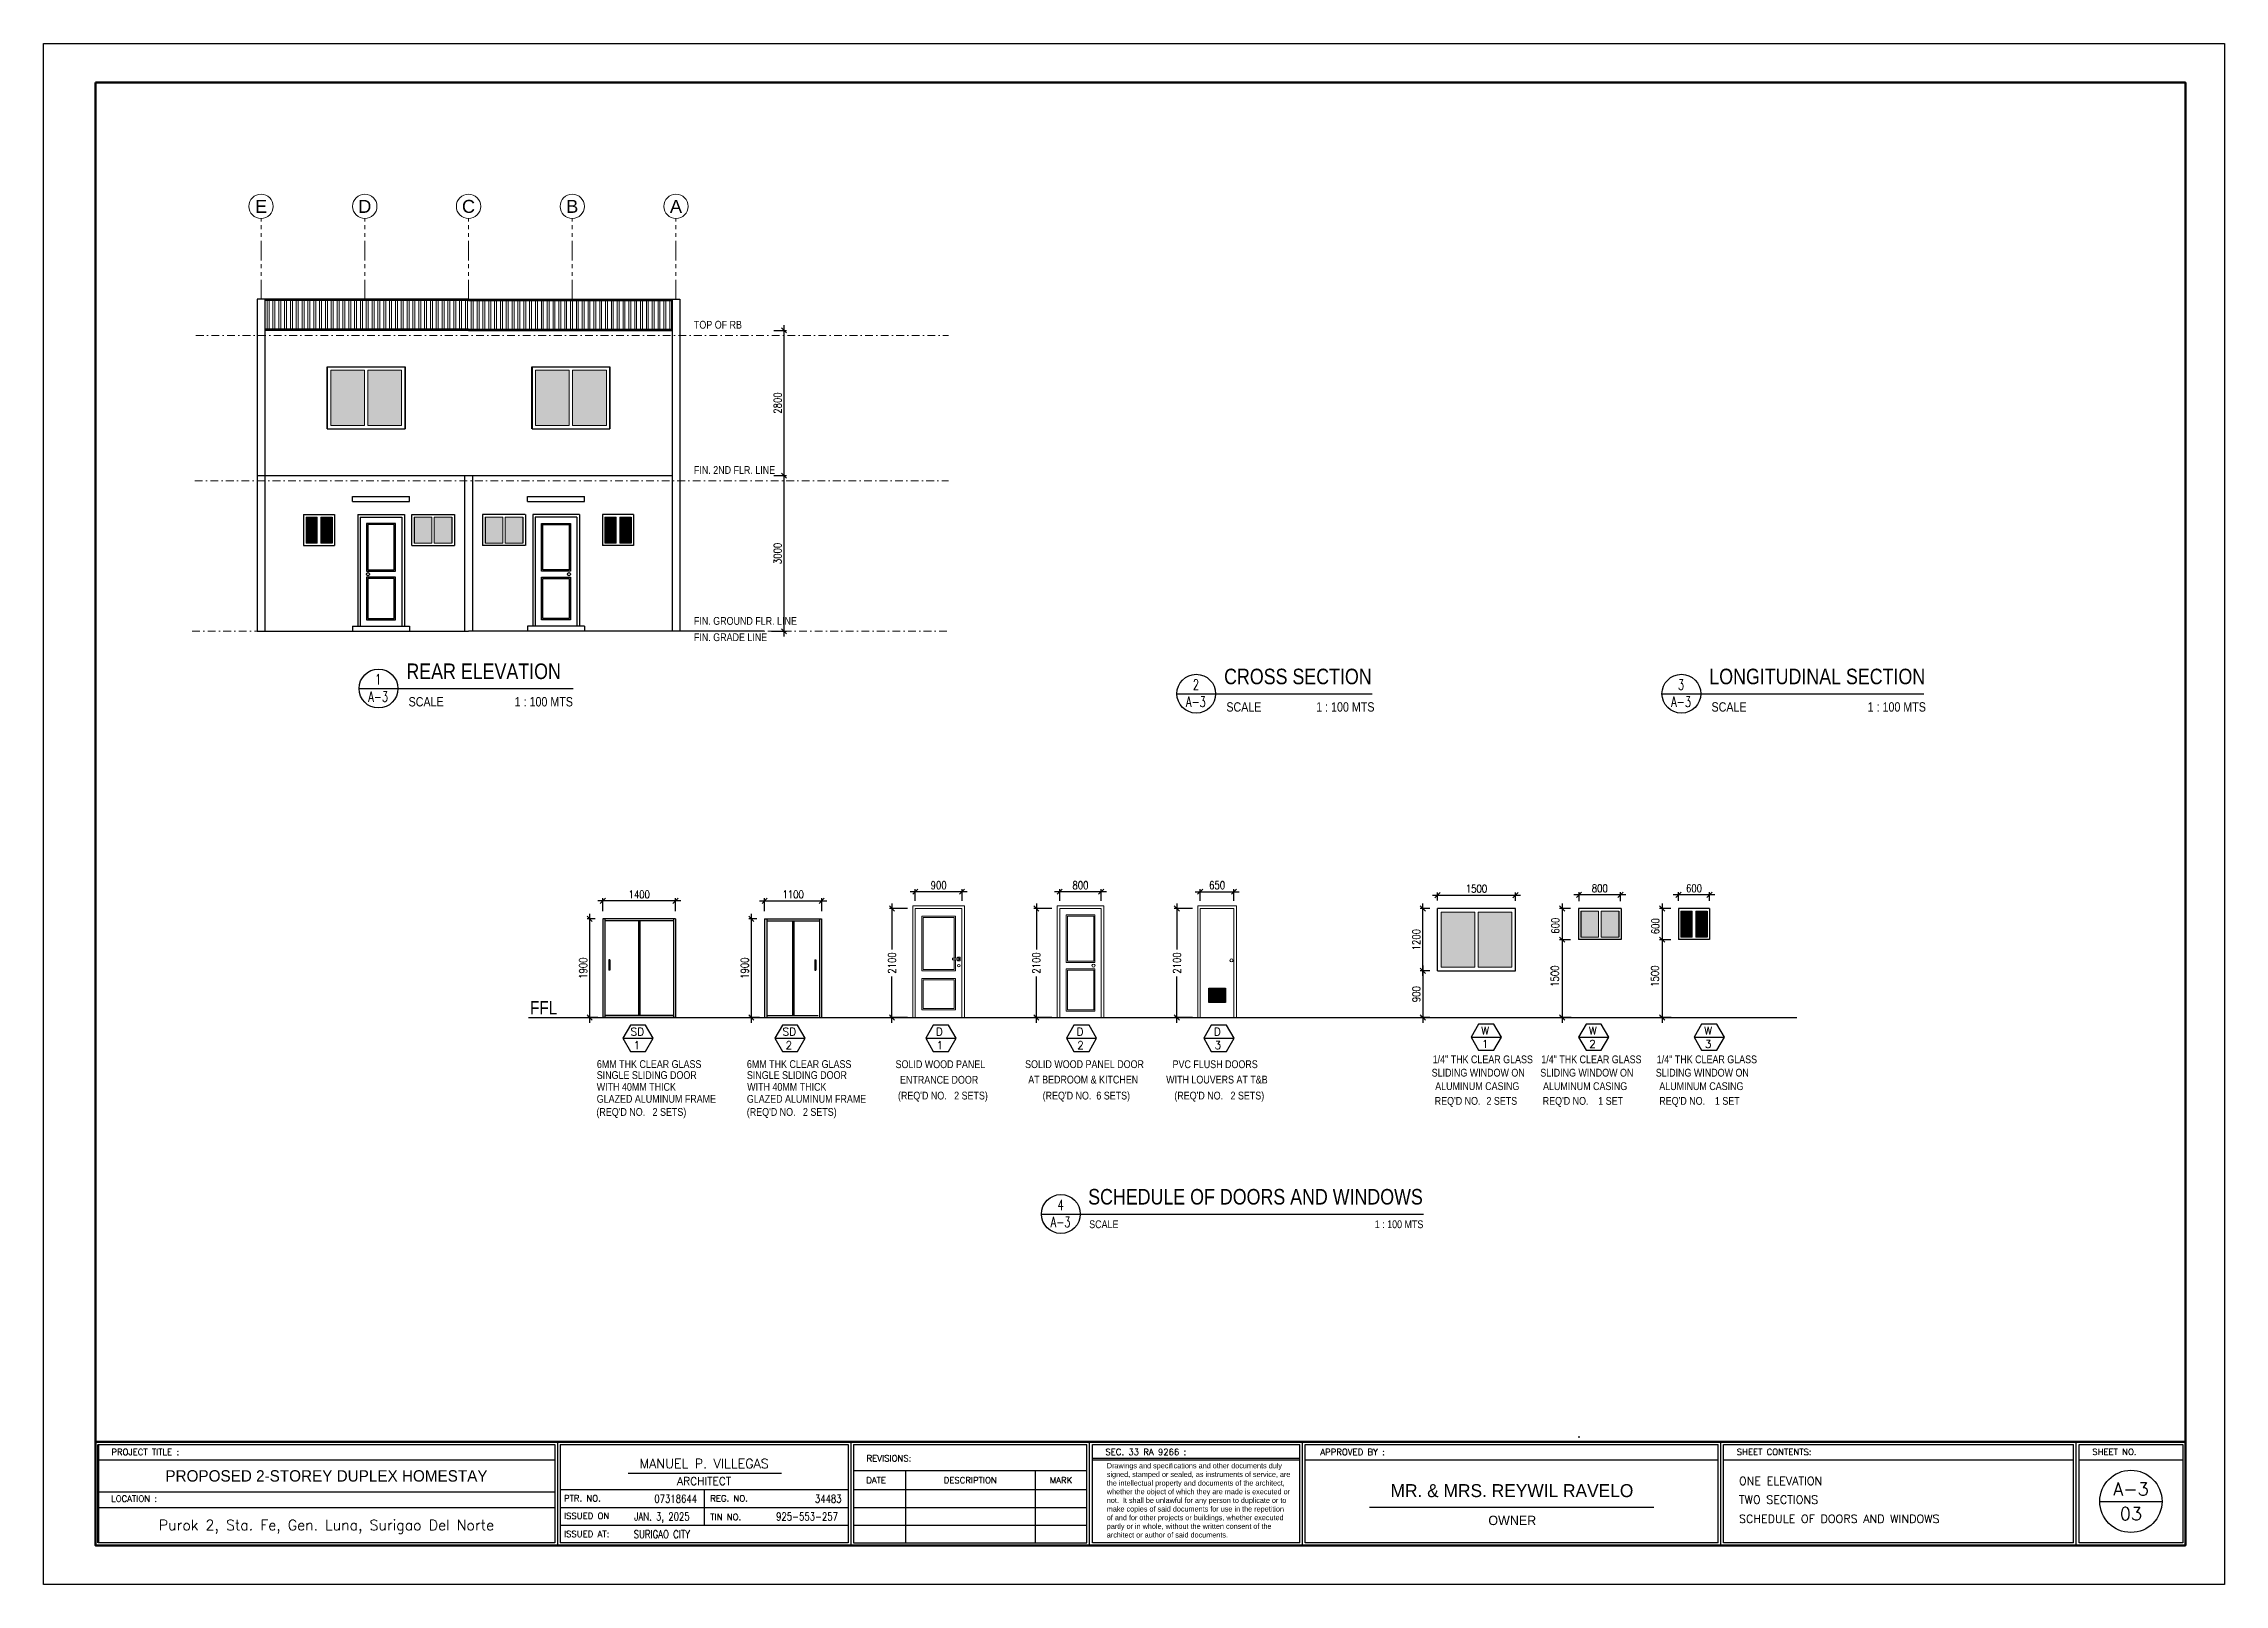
# Model space of a CAD drawing. Header units: millimetres. Extents: x 568137 to 731329, y -326076 to -191870.
# Drawn here: x 644229 to 686279, y -294376 to -264676 of the extents above; entities that cross this region are included whole.
import ezdxf
from ezdxf.enums import TextEntityAlignment as Align

# ---------------------------------------------------------------- set-up
doc = ezdxf.new("R2010")
doc.units = ezdxf.units.MM
doc.header["$LTSCALE"] = 300
doc.header["$MEASUREMENT"] = 0
doc.header["$PDMODE"] = 3
doc.header["$PDSIZE"] = 300
doc.linetypes.add('DASHDOT', pattern=[1, 0.5, -0.25, 0, -0.25])
doc.linetypes.add('PHANTOM', pattern=[2.5, 1.25, -0.25, 0.25, -0.25, 0.25, -0.25])
doc.layers.get('0').update_dxf_attribs({"color": 9})
doc.layers.get('DEFPOINTS').update_dxf_attribs({"color": 8})
for name, color, linetype, lineweight in [('BORDER', 5, 'Continuous', 50), ('dimensions', 8, 'Continuous', 15), ('fixtures', 251, 'Continuous', 5), ('FLR. PLAN BLK', 8, 'Continuous', 9), ('grid', 204, 'PHANTOM', 5), ('ROOFTILE', 140, 'Continuous', 5), ('TB-TXT', 4, 'Continuous', 35), ('TBLK', 7, 'Continuous', 40), ('text', 142, 'Continuous', 25), ('TITLE', 3, 'Continuous', 30)]:
    doc.layers.add(name, color=color, linetype=linetype, lineweight=lineweight)
for name, color, linetype in [('DOOR-SCH', 3, 'Continuous'), ('DOORS', 25, 'Continuous'), ('MOULD', 44, 'Continuous'), ('ROOF BEAMS', 10, 'Continuous'), ('ROOFING', 4, 'Continuous'), ('SCHED', 7, 'Continuous'), ('STAIR', 251, 'Continuous'), ('wall', 140, 'Continuous'), ('WDW', 175, 'Continuous'), ('window', 8, 'Continuous')]:
    doc.layers.add(name, color=color, linetype=linetype)
doc.styles.add('ARIAL', font='arial.ttf', dxfattribs={"width": 0.8})
doc.styles.add('AVA', font='')
doc.styles.add('DIM', font='romans.shx', dxfattribs={"width": 0.8})
doc.styles.add('JESS', font='SIMPLEX')
doc.styles.add('JO4', font='ARIALN.TTF')
doc.styles.add('mar4', font='ARIALN.TTF')
doc.styles.add('PSM', font='simplex')
doc.styles.add('ROM', font='ROMANS.shx', dxfattribs={"width": 0.8})
doc.styles.add('SWISS721', font='swissc.ttf')
doc.styles.get('AVA').set_extended_font_data('AvantGarde Bk BT')
doc.dimstyles.new('DIM-100', dxfattribs={"dimscale": 100, "dimtxt": 2, "dimasz": 1, "dimexe": 0.5, "dimexo": 1.5, "dimgap": 1, "dimtad": 1, "dimdec": 0, "dimdsep": 46, "dimtxsty": 'PSM', "dimblk1": 'DIMCIR', "dimblk2": 'DIMCIR', "dimsah": 1, "dimcen": 0, "dimdle": 2, "dimclrd": 251, "dimclre": 251, "dimclrt": 2, "dimadec": 0, "dimazin": 0, "dimtfac": 1, "dimtdec": 0, "dimtix": 1, "dimtmove": 2, "dimatfit": 3, "dimldrblk": 'DIMCIR', "dimfxl": 0.5, "dimtvp": 1, "dimtolj": 1, "dimtzin": 0, "dimarcsym": 0})
pattern_1 = [(45, (87395.38129, -70613.61726), (-0.084988795816, 0.084988795816), []), (135, (87395.38129, -70613.61726), (-0.254966387447, 0.084988795816), [0.30048076923, -0.18028846154])]
pattern_2 = [(45, (85181.92646, -70613.61726), (-0.084988795816, 0.084988795816), []), (135, (85181.92646, -70613.61726), (-0.254966387447, 0.084988795816), [0.30048076923, -0.18028846154])]

msp = doc.modelspace()

# ---------------------------------------------------------------- texts
at = {"layer": 'DOOR-SCH', "color": 2, "linetype": 'Continuous', "lineweight": 13, "style": 'SWISS721'}
for s, p in [('1/4" THK CLEAR GLASS', (671013.6, -284330.2)), ('1/4" THK CLEAR GLASS', (673108.2, -284330.2)), ('1/4" THK CLEAR GLASS', (675335.2, -284330.2)), ('SINGLE SLIDING DOOR', (654894.8, -284633.5)), ('6MM THK CLEAR GLASS', (654897.8, -284421.7)), ('SINGLE SLIDING DOOR', (657790.3, -284633.5)), ('6MM THK CLEAR GLASS', (657790.1, -284421.7)), ('SLIDING WINDOW ON', (670994.2, -284587.2)), ('SLIDING WINDOW ON', (673088.9, -284587.2)), ('SLIDING WINDOW ON', (675315.9, -284587.2)), ('WITH 40MM THICK', (654894.7, -284860.3)), ('GLAZED ALUMINUM FRAME', (654894.8, -285091.4)), ('WITH 40MM THICK', (657795.9, -284860.3)), ('GLAZED ALUMINUM FRAME', (657790.3, -285091.4)), ("(REQ'D NO.   2 SETS)", (660703.6, -285028.5)), ("(REQ'D NO.  6 SETS)", (663493.4, -285028.5)), ("(REQ'D NO.   2 SETS)", (666032.6, -285028.5)), ('ALUMINUM CASING', (671062.5, -284847.1)), ("REQ'D NO.", (671052.9, -285130.7)), ('2 SETS', (672050.2, -285130.7)), ('ALUMINUM CASING', (673141.9, -284847.1)), ("REQ'D NO.", (673135.5, -285130.7)), ('1 SET', (674206.2, -285130.7)), ('ALUMINUM CASING', (675383.7, -284847.1)), ("REQ'D NO.", (675383.5, -285130.7)), ('1 SET', (676456, -285130.7)), ("(REQ'D NO.   2 SETS)", (654889.1, -285343.8)), ("(REQ'D NO.   2 SETS)", (657788.5, -285343.8))]:
    msp.add_text(s, height=150, dxfattribs=at).set_placement(p)
for s, p in [('SOLID WOOD PANEL', (661521.6, -284348.8)), ('ENTRANCE DOOR', (661497, -284649.1)), ('SOLID WOOD PANEL DOOR', (664300.5, -284348.1)), ('AT BEDROOM & KITCHEN', (664275.4, -284645.3)), ('WITH LOUVERS AT T&B', (666853.1, -284645.3)), ('PVC FLUSH DOORS', (666819.5, -284348.9))]:
    msp.add_text(s, height=150, dxfattribs=at).set_placement(p, align=Align.MIDDLE_CENTER)
at = {"layer": 'grid', "style": 'ARIAL'}
for tag, p in [('E', (648422.6, -267812.7)), ('D', (650422.6, -267812.7)), ('C', (652422.6, -267812.7)), ('B', (654422.6, -267812.7)), ('A', (656422.6, -267812.7))]:
    msp.add_attdef(tag, text='', height=250, dxfattribs=at).set_placement(p, align=Align.MIDDLE_CENTER)
at = {"layer": 'SCHED', "color": 70, "style": 'ROM'}
for s, p in [('SD', (655545, -283798.1)), ('SD', (658475.5, -283798.1)), ('D', (661433.5, -283798.1)), ('D', (664144.8, -283798.1)), ('D', (666793.6, -283798.1)), ('W', (671948.4, -283775.7)), ('W', (674021.7, -283775.7)), ('W', (676248.7, -283775.7)), ('1', (655604, -284056.7)), ('2', (658534.6, -284056.7)), ('1', (661445.9, -284056.7)), ('2', (664157.3, -284056.7)), ('3', (666806, -284056.7)), ('1', (671960.8, -284034.3)), ('2', (674034.2, -284034.3)), ('3', (676261.2, -284034.3))]:
    msp.add_text(s, height=149.9, dxfattribs=at).set_placement(p)
at = {"layer": 'TB-TXT', "linetype": 'ByBlock', "style": 'mar4'}
for s, p in [('REAR ELEVATION', (651224.6, -276924.4)), ('CROSS SECTION', (666992.3, -277024.4)), ('LONGITUDINAL SECTION', (676347.8, -277024.4)), ('SCHEDULE OF DOORS AND WINDOWS', (664371.1, -287053.5))]:
    msp.add_text(s, height=300, dxfattribs=at).set_placement(p)
at = {"layer": 'TB-TXT', "style": 'PSM', "width": 0.7}
for s, p in [('1', (650680.5, -276931.1)), ('2', (666448.2, -277031.1)), ('3', (675803.7, -277031.1)), ('A-3', (650680.5, -277262.9)), ('A-3', (666448.2, -277362.9)), ('A-3', (675803.7, -277362.9)), ('4', (663838.6, -287060.1)), ('A-3', (663838.6, -287392))]:
    msp.add_text(s, height=200, dxfattribs=at).set_placement(p, align=Align.MIDDLE)
at = {"layer": 'TB-TXT'}
for s, height, style, p in [('SCALE', 180, 'mar4', (651267.4, -277451.7)), ('1 : 100 MTS', 180, 'mar4', (653312.5, -277451.7)), ('SCALE', 180, 'mar4', (667035.1, -277551.7)), ('1 : 100 MTS', 180, 'mar4', (668767.3, -277551.7)), ('SCALE', 180, 'mar4', (676390.6, -277551.7)), ('1 : 100 MTS', 180, 'mar4', (679401, -277551.7)), ('SCALE', 150, 'mar4', (664390.8, -287509.1)), ('1 : 100 MTS', 150, 'mar4', (669897.4, -287509.1)), ('PROJECT TITLE :', 120, 'JESS', (645535.2, -291885.6)), ('SEC. 33 RA 9266 :', 120, 'JESS', (664703, -291883)), ('APPROVED BY :', 120, 'JESS', (668846.2, -291885.6)), ('SHEET CONTENTS:', 120, 'JESS', (676877.6, -291881.7)), ('SHEET NO.', 120, 'JESS', (683732.3, -291880.9)), ('REVISIONS:', 120, 'JESS', (660097.2, -292006.8)), ('LOCATION :', 120, 'JESS', (645531.6, -292782.8)), ('PTR. NO.', 120, 'JESS', (654262.4, -292776.8)), ('REG. NO.', 120, 'JESS', (657082.9, -292779.5)), ('ISSUED ON', 120, 'JESS', (654262.4, -293115.2)), ('TIN NO.', 120, 'JESS', (657082.9, -293137.9)), ('ISSUED AT:', 120, 'JESS', (654262.4, -293464.1))]:
    msp.add_text(s, height=height, dxfattribs=dict(at, style=style)).set_placement(p)
at = {"layer": 'TB-TXT', "linetype": 'Continuous', "style": 'PSM', "width": 0.8}
for s, p in [('07318644', (656006, -292801)), ('34483', (659101.9, -292801)), (' JAN. 3, 2025', (655534.2, -293142.2)), ('925-553-257', (658353.2, -293142.2)), ('SURIGAO CITY', (655607.6, -293483.4))]:
    msp.add_text(s, height=150, dxfattribs=at).set_placement(p)
at = {"layer": 'TB-TXT', "style": 'JESS'}
for s, p in [('DATE', (660281.2, -292367.5)), ('DESCRIPTION', (662097.2, -292367.5)), ('MARK', (663847.2, -292367.5))]:
    msp.add_text(s, height=120, dxfattribs=at).set_placement(p, align=Align.MIDDLE_CENTER)
at = {"layer": 'TB-TXT', "color": 7, "style": 'PSM'}
for s, p in [('TWO SECTIONS', (676919.8, -292821.7)), ('ONE ELEVATION', (676919.8, -292460.8)), ('SCHEDULE OF DOORS AND WINDOWS', (676919.8, -293190))]:
    msp.add_text(s, height=157.48, dxfattribs=at).set_placement(p)
at = {"layer": 'TB-TXT', "insert": (664729.9, -292038.3), "char_height": 100, "width": 3536.489, "attachment_point": 1, "style": 'PSM'}
msp.add_mtext('{\\fArial|b0|i0|c0|p34;\\C30;Drawings and specifications and other documents duly signed, stamped or sealed, as instruments of service, are the intellectual property and documents of the architect, whether the object of which they are made is executed or not.  It shall be unlawful for any person to duplicate or to make copies of said documents for use in the repetition of and for other projects or buildings, whether executed partly or in whole, without the written consent of the architect or author of said documents.}', dxfattribs=at)
at = {"layer": 'TBLK'}
for s, height, style, p in [('PROPOSED 2-STOREY DUPLEX HOMESTAY', 220, 'AVA', (649683.4, -292284.3)), ('MANUEL P. VILLEGAS', 180, 'PSM', (656966.1, -292047)), ('Purok 2, Sta. Fe, Gen. Luna, Surigao Del Norte', 200, 'PSM', (649683.4, -293231.8))]:
    msp.add_text(s, height=height, dxfattribs=dict(at, style=style)).set_placement(p, align=Align.MIDDLE_CENTER)
for s, height, style, p in [('ARCHITECT', 150, 'PSM', (656963.2, -292460.2)), ('MR. & MRS. REYWIL RAVELO', 250, 'AVA', (672542.4, -292693.5)), ('OWNER', 180, 'AVA', (672548.8, -293232.4))]:
    msp.add_text(s, height=height, dxfattribs=dict(at, style=style)).set_placement(p, align=Align.CENTER)
at = {"layer": 'TBLK', "style": 'PSM'}
for s, p in [('A-3', (684476.9, -292536.3)), ('03', (684476.9, -293014.8))]:
    msp.add_text(s, height=250, dxfattribs=at).set_placement(p, align=Align.MIDDLE)
at = {"layer": 'text', "color": 6, "style": 'JO4'}
for s, height, p in [('TOP OF RB', 150, (656768.8, -270169.2)), ('FIN. 2ND FLR. LINE', 150, (656768.8, -272969.2)), ('FIN. GROUND FLR. LINE', 150, (656768.8, -275878.2)), ('FIN. GRADE LINE', 150, (656768.8, -276192.7)), ('FFL', 255, (653611.2, -283387))]:
    msp.add_text(s, height=height, dxfattribs=at).set_placement(p)

# ---------------------------------------------------------------- blocks, each defined once
blk = doc.blocks.new('_Oblique')
at = {"color": 0, "linetype": 'ByBlock', "lineweight": -2}
blk.add_line((-0.5, -0.5), (0.5, 0.5), dxfattribs=at)
blk = doc.blocks.new('*D717')
at = {"layer": 'DEFPOINTS', "color": 0, "ltscale": 0.5, "transparency": 16777216}
for p in [(658309, -273003), (658507, -273003), (658114, -276003)]:
    blk.add_point(p, dxfattribs=at)
at = {"layer": 'FLR. PLAN BLK', "color": 8, "lineweight": -2, "ltscale": 0.5, "transparency": 16777216}
for p, q in [((658507, -276103), (658507, -272903)), ((658459, -273003), (658557, -273003)), ((658264, -276003), (658557, -276003))]:
    blk.add_line(p, q, dxfattribs=at)
at = {"layer": 'FLR. PLAN BLK', "color": 8, "lineweight": -2, "ltscale": 0.5, "transparency": 16777216, "xscale": 100, "yscale": 100, "zscale": 100}
for p, rotation in [((658507, -273003), 90), ((658507, -276003), 270)]:
    blk.add_blockref('_Oblique', p, dxfattribs=dict(at, rotation=rotation))
at = {"layer": 'FLR. PLAN BLK', "color": 8, "ltscale": 0.5, "transparency": 16777216, "insert": (658382, -274503), "char_height": 150, "attachment_point": 5, "rotation": 90, "style": 'DIM'}
blk.add_mtext('\\A1;3000', dxfattribs=at)
blk = doc.blocks.new('DIMCIR')
for p, q in [((-1.5, 0), (1.5, 0)), ((0, 1.5), (0, -1.5))]:
    blk.add_line(p, q)
at = {"color": 2}
blk.add_circle((0, 0), 0.75, dxfattribs=at)
blk = doc.blocks.new('*D718')
at = {"layer": 'DEFPOINTS', "color": 0, "ltscale": 0.5, "transparency": 16777216}
for p in [(658159, -270203), (658507, -270203), (658159, -273003)]:
    blk.add_point(p, dxfattribs=at)
at = {"layer": 'FLR. PLAN BLK', "color": 8, "lineweight": -2, "ltscale": 0.5, "transparency": 16777216}
for p, q in [((658309, -270203), (658557, -270203)), ((658507, -273103), (658507, -270103)), ((658309, -273003), (658557, -273003))]:
    blk.add_line(p, q, dxfattribs=at)
at = {"layer": 'FLR. PLAN BLK', "color": 8, "lineweight": -2, "ltscale": 0.5, "transparency": 16777216, "xscale": 100, "yscale": 100, "zscale": 100}
for p, rotation in [((658507, -270203), 90), ((658507, -273003), 270)]:
    blk.add_blockref('_Oblique', p, dxfattribs=dict(at, rotation=rotation))
at = {"layer": 'FLR. PLAN BLK', "color": 8, "ltscale": 0.5, "transparency": 16777216, "insert": (658382, -271603), "char_height": 150, "attachment_point": 5, "rotation": 90, "style": 'DIM'}
blk.add_mtext('\\A1;2800', dxfattribs=at)
blk = doc.blocks.new('*D805')
at = {"layer": 'DEFPOINTS', "color": 0, "linetype": 'Continuous', "transparency": 16777216}
for p in [(675753, -281083), (675753, -281348), (676353, -281348)]:
    blk.add_point(p, dxfattribs=at)
at = {"layer": 'window', "color": 8, "linetype": 'Continuous', "lineweight": -2, "transparency": 16777216}
for p, q in [((676453, -281083), (675653, -281083)), ((675753, -281198), (675753, -281033)), ((676353, -281198), (676353, -281033))]:
    blk.add_line(p, q, dxfattribs=at)
at = {"layer": 'window', "color": 8, "linetype": 'Continuous', "lineweight": -2, "transparency": 16777216, "xscale": 100, "yscale": 100, "zscale": 100, "rotation": 180}
blk.add_blockref('_Oblique', (675753, -281083), dxfattribs=at)
at = {"layer": 'window', "color": 8, "linetype": 'Continuous', "lineweight": -2, "transparency": 16777216, "xscale": 100, "yscale": 100, "zscale": 100}
blk.add_blockref('_Oblique', (676353, -281083), dxfattribs=at)
at = {"layer": 'window', "color": 8, "linetype": 'Continuous', "transparency": 16777216, "insert": (676053, -280958), "char_height": 150, "attachment_point": 5, "style": 'DIM'}
blk.add_mtext('\\A1;600', dxfattribs=at)
blk = doc.blocks.new('*D806')
at = {"layer": 'DEFPOINTS', "color": 0, "transparency": 16777216}
for p in [(675753, -281348), (675440, -281948), (675753, -281948)]:
    blk.add_point(p, dxfattribs=at)
at = {"layer": 'dimensions', "color": 8, "lineweight": -2, "transparency": 16777216}
for p, q in [((675440, -281248), (675440, -282048)), ((675603, -281348), (675390, -281348)), ((675603, -281948), (675390, -281948))]:
    blk.add_line(p, q, dxfattribs=at)
at = {"layer": 'dimensions', "color": 8, "lineweight": -2, "transparency": 16777216, "xscale": 100, "yscale": 100, "zscale": 100}
for p, rotation in [((675440, -281348), 90), ((675440, -281948), 270)]:
    blk.add_blockref('_Oblique', p, dxfattribs=dict(at, rotation=rotation))
at = {"layer": 'dimensions', "color": 8, "transparency": 16777216, "insert": (675309, -281689), "char_height": 150, "attachment_point": 5, "rotation": 90, "style": 'DIM'}
blk.add_mtext('\\A1;600', dxfattribs=at)
blk = doc.blocks.new('*D807')
at = {"layer": 'DEFPOINTS', "color": 0, "transparency": 16777216}
for p in [(675753, -281948), (675440, -283448), (675765, -283448)]:
    blk.add_point(p, dxfattribs=at)
at = {"layer": 'dimensions', "color": 8, "lineweight": -2, "transparency": 16777216}
for p, q in [((675603, -281948), (675390, -281948)), ((675440, -281848), (675440, -283548)), ((675615, -283448), (675390, -283448))]:
    blk.add_line(p, q, dxfattribs=at)
at = {"layer": 'dimensions', "color": 8, "lineweight": -2, "transparency": 16777216, "xscale": 100, "yscale": 100, "zscale": 100}
for p, rotation in [((675440, -281948), 90), ((675440, -283448), 270)]:
    blk.add_blockref('_Oblique', p, dxfattribs=dict(at, rotation=rotation))
at = {"layer": 'dimensions', "color": 8, "transparency": 16777216, "insert": (675299, -282652), "char_height": 150, "attachment_point": 5, "rotation": 90, "style": 'DIM'}
blk.add_mtext('\\A1;1500', dxfattribs=at)
blk = doc.blocks.new('*D817')
at = {"layer": 'DEFPOINTS', "color": 0, "transparency": 16777216}
for p in [(658132, -281548), (657875, -283448), (658182, -283448)]:
    blk.add_point(p, dxfattribs=at)
at = {"layer": 'dimensions', "color": 8, "lineweight": -2, "transparency": 16777216}
for p, q in [((657982, -281548), (657825, -281548)), ((657875, -281448), (657875, -283548)), ((658032, -283448), (657825, -283448))]:
    blk.add_line(p, q, dxfattribs=at)
at = {"layer": 'dimensions', "color": 8, "lineweight": -2, "transparency": 16777216, "xscale": 100, "yscale": 100, "zscale": 100}
for p, rotation in [((657875, -281548), 90), ((657875, -283448), 270)]:
    blk.add_blockref('_Oblique', p, dxfattribs=dict(at, rotation=rotation))
at = {"layer": 'dimensions', "color": 8, "transparency": 16777216, "insert": (657750, -282498), "char_height": 150, "attachment_point": 5, "rotation": 90, "style": 'DIM'}
blk.add_mtext('\\A1;1900', dxfattribs=at)
blk = doc.blocks.new('*D818')
at = {"layer": 'DEFPOINTS', "color": 0, "transparency": 16777216}
for p in [(659232, -281201), (658132, -281548), (659232, -281548)]:
    blk.add_point(p, dxfattribs=at)
at = {"layer": 'dimensions', "color": 8, "lineweight": -2, "transparency": 16777216}
for p, q in [((658032, -281201), (659332, -281201)), ((658132, -281398), (658132, -281151)), ((659232, -281398), (659232, -281151))]:
    blk.add_line(p, q, dxfattribs=at)
at = {"layer": 'dimensions', "color": 8, "lineweight": -2, "transparency": 16777216, "xscale": 100, "yscale": 100, "zscale": 100, "rotation": 180}
blk.add_blockref('_Oblique', (658132, -281201), dxfattribs=at)
at = {"layer": 'dimensions', "color": 8, "lineweight": -2, "transparency": 16777216, "xscale": 100, "yscale": 100, "zscale": 100}
blk.add_blockref('_Oblique', (659232, -281201), dxfattribs=at)
at = {"layer": 'dimensions', "color": 8, "transparency": 16777216, "insert": (658682, -281076), "char_height": 150, "attachment_point": 5, "style": 'DIM'}
blk.add_mtext('\\A1;1100', dxfattribs=at)
blk = doc.blocks.new('*D822')
at = {"layer": 'DEFPOINTS', "color": 0, "transparency": 16777216}
for p in [(655014, -281548), (654758, -283448), (655064, -283448)]:
    blk.add_point(p, dxfattribs=at)
at = {"layer": 'dimensions', "color": 8, "lineweight": -2, "transparency": 16777216}
for p, q in [((654864, -281548), (654708, -281548)), ((654758, -281448), (654758, -283548)), ((654914, -283448), (654708, -283448))]:
    blk.add_line(p, q, dxfattribs=at)
at = {"layer": 'dimensions', "color": 8, "lineweight": -2, "transparency": 16777216, "xscale": 100, "yscale": 100, "zscale": 100}
for p, rotation in [((654758, -281548), 90), ((654758, -283448), 270)]:
    blk.add_blockref('_Oblique', p, dxfattribs=dict(at, rotation=rotation))
at = {"layer": 'dimensions', "color": 8, "transparency": 16777216, "insert": (654633, -282498), "char_height": 150, "attachment_point": 5, "rotation": 90, "style": 'DIM'}
blk.add_mtext('\\A1;1900', dxfattribs=at)
blk = doc.blocks.new('*D823')
at = {"layer": 'DEFPOINTS', "color": 0, "transparency": 16777216}
for p in [(655014, -281201), (655014, -281548), (656414, -281548)]:
    blk.add_point(p, dxfattribs=at)
at = {"layer": 'dimensions', "color": 8, "lineweight": -2, "transparency": 16777216}
for p, q in [((656514, -281201), (654914, -281201)), ((655014, -281398), (655014, -281151)), ((656414, -281398), (656414, -281151))]:
    blk.add_line(p, q, dxfattribs=at)
at = {"layer": 'dimensions', "color": 8, "lineweight": -2, "transparency": 16777216, "xscale": 100, "yscale": 100, "zscale": 100, "rotation": 180}
blk.add_blockref('_Oblique', (655014, -281201), dxfattribs=at)
at = {"layer": 'dimensions', "color": 8, "lineweight": -2, "transparency": 16777216, "xscale": 100, "yscale": 100, "zscale": 100}
blk.add_blockref('_Oblique', (656414, -281201), dxfattribs=at)
at = {"layer": 'dimensions', "color": 8, "transparency": 16777216, "insert": (655714, -281076), "char_height": 150, "attachment_point": 5, "style": 'DIM'}
blk.add_mtext('\\A1;1400', dxfattribs=at)
blk = doc.blocks.new('*D828')
at = {"layer": 'DEFPOINTS', "color": 0, "transparency": 16777216}
for p in [(663822, -281348), (663372, -283448), (663822, -283448)]:
    blk.add_point(p, dxfattribs=at)
at = {"layer": 'dimensions', "color": 8, "lineweight": -2, "transparency": 16777216}
for p, q in [((663372, -281248), (663372, -282136)), ((663672, -281348), (663322, -281348)), ((663372, -283548), (663372, -282659)), ((663672, -283448), (663322, -283448))]:
    blk.add_line(p, q, dxfattribs=at)
at = {"layer": 'dimensions', "color": 8, "lineweight": -2, "transparency": 16777216, "xscale": 100, "yscale": 100, "zscale": 100}
for p, rotation in [((663372, -281348), 90), ((663372, -283448), 270)]:
    blk.add_blockref('_Oblique', p, dxfattribs=dict(at, rotation=rotation))
at = {"layer": 'dimensions', "color": 8, "transparency": 16777216, "insert": (663372, -282398), "char_height": 150, "attachment_point": 5, "rotation": 90, "style": 'DIM'}
blk.add_mtext('\\A1;2100', dxfattribs=at)
blk = doc.blocks.new('*D829')
at = {"layer": 'DEFPOINTS', "color": 0, "transparency": 16777216}
for p in [(663822, -281023), (663822, -281348), (664622, -281348)]:
    blk.add_point(p, dxfattribs=at)
at = {"layer": 'dimensions', "color": 8, "lineweight": -2, "transparency": 16777216}
for p, q in [((664722, -281023), (663722, -281023)), ((663822, -281198), (663822, -280973)), ((664622, -281198), (664622, -280973))]:
    blk.add_line(p, q, dxfattribs=at)
at = {"layer": 'dimensions', "color": 8, "lineweight": -2, "transparency": 16777216, "xscale": 100, "yscale": 100, "zscale": 100, "rotation": 180}
blk.add_blockref('_Oblique', (663822, -281023), dxfattribs=at)
at = {"layer": 'dimensions', "color": 8, "lineweight": -2, "transparency": 16777216, "xscale": 100, "yscale": 100, "zscale": 100}
blk.add_blockref('_Oblique', (664622, -281023), dxfattribs=at)
at = {"layer": 'dimensions', "color": 8, "transparency": 16777216, "insert": (664222, -280898), "char_height": 150, "attachment_point": 5, "style": 'DIM'}
blk.add_mtext('\\A1;800', dxfattribs=at)
blk = doc.blocks.new('*D830')
at = {"layer": 'DEFPOINTS', "color": 0, "transparency": 16777216}
for p in [(661038, -281348), (660588, -283448), (661038, -283448)]:
    blk.add_point(p, dxfattribs=at)
at = {"layer": 'dimensions', "color": 8, "lineweight": -2, "transparency": 16777216}
for p, q in [((660588, -281248), (660588, -282136)), ((660888, -281348), (660538, -281348)), ((660588, -283548), (660588, -282659)), ((660888, -283448), (660538, -283448))]:
    blk.add_line(p, q, dxfattribs=at)
at = {"layer": 'dimensions', "color": 8, "lineweight": -2, "transparency": 16777216, "xscale": 100, "yscale": 100, "zscale": 100}
for p, rotation in [((660588, -281348), 90), ((660588, -283448), 270)]:
    blk.add_blockref('_Oblique', p, dxfattribs=dict(at, rotation=rotation))
at = {"layer": 'dimensions', "color": 8, "transparency": 16777216, "insert": (660588, -282398), "char_height": 150, "attachment_point": 5, "rotation": 90, "style": 'DIM'}
blk.add_mtext('\\A1;2100', dxfattribs=at)
blk = doc.blocks.new('*D831')
at = {"layer": 'DEFPOINTS', "color": 0, "transparency": 16777216}
for p in [(661038, -281023), (661038, -281348), (661938, -281348)]:
    blk.add_point(p, dxfattribs=at)
at = {"layer": 'dimensions', "color": 8, "lineweight": -2, "transparency": 16777216}
for p, q in [((662038, -281023), (660938, -281023)), ((661038, -281198), (661038, -280973)), ((661938, -281198), (661938, -280973))]:
    blk.add_line(p, q, dxfattribs=at)
at = {"layer": 'dimensions', "color": 8, "lineweight": -2, "transparency": 16777216, "xscale": 100, "yscale": 100, "zscale": 100, "rotation": 180}
blk.add_blockref('_Oblique', (661038, -281023), dxfattribs=at)
at = {"layer": 'dimensions', "color": 8, "lineweight": -2, "transparency": 16777216, "xscale": 100, "yscale": 100, "zscale": 100}
blk.add_blockref('_Oblique', (661938, -281023), dxfattribs=at)
at = {"layer": 'dimensions', "color": 8, "transparency": 16777216, "insert": (661488, -280898), "char_height": 150, "attachment_point": 5, "style": 'DIM'}
blk.add_mtext('\\A1;900', dxfattribs=at)
blk = doc.blocks.new('*D834')
at = {"layer": 'DEFPOINTS', "color": 0, "transparency": 16777216}
for p in [(666532, -281348), (666082, -283448), (666532, -283448)]:
    blk.add_point(p, dxfattribs=at)
at = {"layer": 'dimensions', "color": 8, "lineweight": -2, "transparency": 16777216}
for p, q in [((666082, -281248), (666082, -282136)), ((666382, -281348), (666032, -281348)), ((666082, -283548), (666082, -282659)), ((666382, -283448), (666032, -283448))]:
    blk.add_line(p, q, dxfattribs=at)
at = {"layer": 'dimensions', "color": 8, "lineweight": -2, "transparency": 16777216, "xscale": 100, "yscale": 100, "zscale": 100}
for p, rotation in [((666082, -281348), 90), ((666082, -283448), 270)]:
    blk.add_blockref('_Oblique', p, dxfattribs=dict(at, rotation=rotation))
at = {"layer": 'dimensions', "color": 8, "transparency": 16777216, "insert": (666082, -282398), "char_height": 150, "attachment_point": 5, "rotation": 90, "style": 'DIM'}
blk.add_mtext('\\A1;2100', dxfattribs=at)
blk = doc.blocks.new('*D835')
at = {"layer": 'DEFPOINTS', "color": 0, "transparency": 16777216}
for p in [(667182, -281023), (666532, -281348), (667182, -281348)]:
    blk.add_point(p, dxfattribs=at)
at = {"layer": 'dimensions', "color": 8, "lineweight": -2, "transparency": 16777216}
for p, q in [((666432, -281023), (667282, -281023)), ((666532, -281198), (666532, -280973)), ((667182, -281198), (667182, -280973))]:
    blk.add_line(p, q, dxfattribs=at)
at = {"layer": 'dimensions', "color": 8, "lineweight": -2, "transparency": 16777216, "xscale": 100, "yscale": 100, "zscale": 100, "rotation": 180}
blk.add_blockref('_Oblique', (666532, -281023), dxfattribs=at)
at = {"layer": 'dimensions', "color": 8, "lineweight": -2, "transparency": 16777216, "xscale": 100, "yscale": 100, "zscale": 100}
blk.add_blockref('_Oblique', (667182, -281023), dxfattribs=at)
at = {"layer": 'dimensions', "color": 8, "transparency": 16777216, "insert": (666857, -280898), "char_height": 150, "attachment_point": 5, "style": 'DIM'}
blk.add_mtext('\\A1;650', dxfattribs=at)
blk = doc.blocks.new('*D836')
at = {"layer": 'DEFPOINTS', "color": 0, "transparency": 16777216}
for p in [(673836, -281083), (673836, -281359), (674635, -281359)]:
    blk.add_point(p, dxfattribs=at)
at = {"layer": 'dimensions', "color": 8, "lineweight": -2, "transparency": 16777216}
for p, q in [((674735, -281083), (673736, -281083)), ((673836, -281209), (673836, -281033)), ((674635, -281209), (674635, -281033))]:
    blk.add_line(p, q, dxfattribs=at)
at = {"layer": 'dimensions', "color": 8, "lineweight": -2, "transparency": 16777216, "xscale": 100, "yscale": 100, "zscale": 100, "rotation": 180}
blk.add_blockref('_Oblique', (673836, -281083), dxfattribs=at)
at = {"layer": 'dimensions', "color": 8, "lineweight": -2, "transparency": 16777216, "xscale": 100, "yscale": 100, "zscale": 100}
blk.add_blockref('_Oblique', (674635, -281083), dxfattribs=at)
at = {"layer": 'dimensions', "color": 8, "transparency": 16777216, "insert": (674235, -280958), "char_height": 150, "attachment_point": 5, "style": 'DIM'}
blk.add_mtext('\\A1;800', dxfattribs=at)
blk = doc.blocks.new('*D837')
at = {"layer": 'DEFPOINTS', "color": 0, "transparency": 16777216}
for p in [(673824, -281348), (673511, -281948), (673824, -281948)]:
    blk.add_point(p, dxfattribs=at)
at = {"layer": 'dimensions', "color": 8, "lineweight": -2, "transparency": 16777216}
for p, q in [((673511, -281248), (673511, -282048)), ((673674, -281348), (673461, -281348)), ((673674, -281948), (673461, -281948))]:
    blk.add_line(p, q, dxfattribs=at)
at = {"layer": 'dimensions', "color": 8, "lineweight": -2, "transparency": 16777216, "xscale": 100, "yscale": 100, "zscale": 100}
for p, rotation in [((673511, -281348), 90), ((673511, -281948), 270)]:
    blk.add_blockref('_Oblique', p, dxfattribs=dict(at, rotation=rotation))
at = {"layer": 'dimensions', "color": 8, "transparency": 16777216, "insert": (673380, -281679), "char_height": 150, "attachment_point": 5, "rotation": 90, "style": 'DIM'}
blk.add_mtext('\\A1;600', dxfattribs=at)
blk = doc.blocks.new('*D838')
at = {"layer": 'DEFPOINTS', "color": 0, "transparency": 16777216}
for p in [(673824, -281948), (673511, -283448), (673836, -283448)]:
    blk.add_point(p, dxfattribs=at)
at = {"layer": 'dimensions', "color": 8, "lineweight": -2, "transparency": 16777216}
for p, q in [((673674, -281948), (673461, -281948)), ((673511, -281848), (673511, -283548)), ((673686, -283448), (673461, -283448))]:
    blk.add_line(p, q, dxfattribs=at)
at = {"layer": 'dimensions', "color": 8, "lineweight": -2, "transparency": 16777216, "xscale": 100, "yscale": 100, "zscale": 100}
for p, rotation in [((673511, -281948), 90), ((673511, -283448), 270)]:
    blk.add_blockref('_Oblique', p, dxfattribs=dict(at, rotation=rotation))
at = {"layer": 'dimensions', "color": 8, "transparency": 16777216, "insert": (673370, -282652), "char_height": 150, "attachment_point": 5, "rotation": 90, "style": 'DIM'}
blk.add_mtext('\\A1;1500', dxfattribs=at)
blk = doc.blocks.new('*D845')
at = {"layer": 'DEFPOINTS', "color": 0, "transparency": 16777216}
for p in [(672609, -281090), (671108, -281342), (672609, -281348)]:
    blk.add_point(p, dxfattribs=at)
at = {"layer": 'dimensions', "color": 8, "lineweight": -2, "transparency": 16777216}
for p, q in [((671008, -281090), (672709, -281090)), ((671108, -281192), (671108, -281040)), ((672609, -281198), (672609, -281040))]:
    blk.add_line(p, q, dxfattribs=at)
at = {"layer": 'dimensions', "color": 8, "lineweight": -2, "transparency": 16777216, "xscale": 100, "yscale": 100, "zscale": 100, "rotation": 180}
blk.add_blockref('_Oblique', (671108, -281090), dxfattribs=at)
at = {"layer": 'dimensions', "color": 8, "lineweight": -2, "transparency": 16777216, "xscale": 100, "yscale": 100, "zscale": 100}
blk.add_blockref('_Oblique', (672609, -281090), dxfattribs=at)
at = {"layer": 'dimensions', "color": 8, "transparency": 16777216, "insert": (671858, -280965), "char_height": 150, "attachment_point": 5, "style": 'DIM'}
blk.add_mtext('\\A1;1500', dxfattribs=at)
blk = doc.blocks.new('*D846')
at = {"layer": 'DEFPOINTS', "color": 0, "transparency": 16777216}
for p in [(670823, -281348), (671108, -281348), (671108, -282548)]:
    blk.add_point(p, dxfattribs=at)
at = {"layer": 'dimensions', "color": 8, "lineweight": -2, "transparency": 16777216}
for p, q in [((670823, -282648), (670823, -281248)), ((670958, -281348), (670773, -281348)), ((670958, -282548), (670773, -282548))]:
    blk.add_line(p, q, dxfattribs=at)
at = {"layer": 'dimensions', "color": 8, "lineweight": -2, "transparency": 16777216, "xscale": 100, "yscale": 100, "zscale": 100}
for p, rotation in [((670823, -281348), 90), ((670823, -282548), 270)]:
    blk.add_blockref('_Oblique', p, dxfattribs=dict(at, rotation=rotation))
at = {"layer": 'dimensions', "color": 8, "transparency": 16777216, "insert": (670698, -281948), "char_height": 150, "attachment_point": 5, "rotation": 90, "style": 'DIM'}
blk.add_mtext('\\A1;1200', dxfattribs=at)
blk = doc.blocks.new('*D847')
at = {"layer": 'DEFPOINTS', "color": 0, "transparency": 16777216}
for p in [(671108, -282548), (670823, -283448), (671108, -283448)]:
    blk.add_point(p, dxfattribs=at)
at = {"layer": 'dimensions', "color": 8, "lineweight": -2, "transparency": 16777216}
for p, q in [((670958, -282548), (670773, -282548)), ((670823, -282448), (670823, -283548)), ((670958, -283448), (670773, -283448))]:
    blk.add_line(p, q, dxfattribs=at)
at = {"layer": 'dimensions', "color": 8, "lineweight": -2, "transparency": 16777216, "xscale": 100, "yscale": 100, "zscale": 100}
for p, rotation in [((670823, -282548), 90), ((670823, -283448), 270)]:
    blk.add_blockref('_Oblique', p, dxfattribs=dict(at, rotation=rotation))
at = {"layer": 'dimensions', "color": 8, "transparency": 16777216, "insert": (670698, -282998), "char_height": 150, "attachment_point": 5, "rotation": 90, "style": 'DIM'}
blk.add_mtext('\\A1;900', dxfattribs=at)

# ---------------------------------------------------------------- dimensions: what is measured, and where the dimension line sits
at = {"layer": 'dimensions'}
for base, p1, p2, angle, text, picture, middle in [((661037.5, -281022.7), (661937.5, -281347.7), (661037.5, -281347.7), 180, '900', '*D831', (661487.5, -280897.7)), ((663822.3, -281022.7), (664622.3, -281347.7), (663822.3, -281347.7), 180, '800', '*D829', (664222.3, -280897.7)), ((667182.1, -281022.7), (666532.1, -281347.7), (667182.1, -281347.7), 180, '650', '*D835', (666857.1, -280897.7)), ((673835.6, -281083.3), (674635.4, -281359.1), (673835.6, -281359.1), 180, '800', '*D836', (674235.5, -280958.3)), ((670822.8, -283447.7), (671108.2, -282547.8), (671108.2, -283447.7), 90, '900', '*D847', (670697.8, -282997.8))]:
    dim = msp.add_linear_dim(base=base, p1=p1, p2=p2, angle=angle, text=text, dimstyle='DIM-100', override={"dimtxt": 1.5, "dimgap": 0.5, "dimtxsty": 'DIM', "dimblk1": 'Oblique', "dimblk2": 'Oblique', "dimdle": 1, "dimclrd": 8, "dimclre": 8, "dimclrt": 8}, dxfattribs=at)
    dim.commit()
    dim.dimension.update_dxf_attribs({"geometry": picture, "text_midpoint": middle})
for base, p1, p2, picture, middle in [((672608.6, -281089.9), (671108.2, -281341.6), (672608.6, -281347.7), '*D845', (671858.4, -280964.9)), ((659231.7, -281201), (658131.7, -281547.7), (659231.7, -281547.7), '*D818', (658681.7, -281076))]:
    dim = msp.add_linear_dim(base=base, p1=p1, p2=p2, dimstyle='DIM-100', override={"dimtxt": 1.5, "dimgap": 0.5, "dimtxsty": 'DIM', "dimblk1": 'Oblique', "dimblk2": 'Oblique', "dimdle": 1, "dimclrd": 8, "dimclre": 8, "dimclrt": 8}, dxfattribs=at)
    dim.commit()
    dim.dimension.update_dxf_attribs({"geometry": picture, "text_midpoint": middle})
for base, p1, p2, angle, picture, middle in [((655014, -281201), (656414.1, -281547.7), (655014, -281547.7), 180, '*D823', (655714.1, -281076)), ((670822.8, -281347.7), (671108.2, -282547.8), (671108.2, -281347.7), 90, '*D846', (670697.8, -281947.8)), ((654757.9, -283447.7), (655014, -281547.7), (655064, -283447.7), 90, '*D822', (654632.9, -282497.7)), ((657875.5, -283447.7), (658131.7, -281547.7), (658181.7, -283447.7), 90, '*D817', (657750.5, -282497.7))]:
    dim = msp.add_linear_dim(base=base, p1=p1, p2=p2, angle=angle, dimstyle='DIM-100', override={"dimtxt": 1.5, "dimgap": 0.5, "dimtxsty": 'DIM', "dimblk1": 'Oblique', "dimblk2": 'Oblique', "dimdle": 1, "dimclrd": 8, "dimclre": 8, "dimclrt": 8}, dxfattribs=at)
    dim.commit()
    dim.dimension.update_dxf_attribs({"geometry": picture, "text_midpoint": middle})
for base, p1, p2, text, picture, middle in [((660587.5, -283447.7), (661037.5, -281347.7), (661037.5, -283447.7), '2100', '*D830', (660587.5, -282397.7)), ((663372.3, -283447.7), (663822.3, -281347.7), (663822.3, -283447.7), '2100', '*D828', (663372.3, -282397.7)), ((666082.1, -283447.7), (666532.1, -281347.7), (666532.1, -283447.7), '2100', '*D834', (666082.1, -282397.7)), ((673511, -281947.7), (673823.9, -281347.7), (673823.9, -281947.7), '600', '*D837', (673379.5, -281679.3)), ((675440, -281947.7), (675752.9, -281347.7), (675752.9, -281947.7), '600', '*D806', (675308.5, -281689.5)), ((673511, -283447.7), (673823.9, -281947.7), (673836, -283447.7), '1500', '*D838', (673370.3, -282652.4)), ((675440, -283447.7), (675752.9, -281947.7), (675765, -283447.7), '1500', '*D807', (675299.3, -282652.4))]:
    dim = msp.add_linear_dim(base=base, p1=p1, p2=p2, angle=90, text=text, dimstyle='DIM-100', override={"dimtxt": 1.5, "dimgap": 0.5, "dimtxsty": 'DIM', "dimblk1": 'Oblique', "dimblk2": 'Oblique', "dimdle": 1, "dimclrd": 8, "dimclre": 8, "dimclrt": 8}, dxfattribs=at)
    dim.commit()
    dim.dimension.update_dxf_attribs({"geometry": picture, "text_midpoint": middle, "dimtype": 160})
at = {"layer": 'FLR. PLAN BLK', "ltscale": 0.5}
for base, p1, p2, picture, middle in [((658507.5, -270202.9), (658158.5, -273002.9), (658158.5, -270202.9), '*D718', (658382.5, -271602.9)), ((658507.5, -273002.9), (658113.8, -276002.9), (658308.5, -273002.9), '*D717', (658382.5, -274502.9))]:
    dim = msp.add_linear_dim(base=base, p1=p1, p2=p2, angle=90, dimstyle='DIM-100', override={"dimtxt": 1.5, "dimgap": 0.5, "dimtxsty": 'DIM', "dimblk1": 'Oblique', "dimblk2": 'Oblique', "dimdle": 1, "dimclrd": 8, "dimclre": 8, "dimclrt": 8}, dxfattribs=at)
    dim.commit()
    dim.dimension.update_dxf_attribs({"geometry": picture, "text_midpoint": middle})
at = {"layer": 'window', "linetype": 'Continuous'}
dim = msp.add_linear_dim(base=(675752.9, -281083.3), p1=(676353.1, -281347.7), p2=(675752.9, -281347.7), angle=180, text='600', dimstyle='DIM-100', override={"dimtxt": 1.5, "dimgap": 0.5, "dimtxsty": 'DIM', "dimblk1": 'Oblique', "dimblk2": 'Oblique', "dimdle": 1, "dimclrd": 8, "dimclre": 8, "dimclrt": 8}, dxfattribs=at)
dim.commit()
dim.dimension.update_dxf_attribs({"geometry": '*D805', "text_midpoint": (676053, -280958.3)})

# ---------------------------------------------------------------- hatches: boundary and pattern name
at = {"layer": 'MOULD', "linetype": 'Continuous', "true_color": 0x8b8b8d}
h = msp.add_hatch(dxfattribs=at)
h.set_pattern_fill('ANSI38', color=252)
h.set_pattern_definition([(45, (79037.3343, -58040.7042), (-0.088388347648, 0.088388347648), []), (135, (79037.3343, -58040.7042), (-0.265165042945, 0.088388347648), [0.3125, -0.1875])])
h.paths.add_polyline_path([(650481.9, -272035.9), (651131.8, -272035.9), (651131.8, -270970.1), (650481.9, -270970.1)])
h.paths.add_polyline_path([(649764.8, -272035.9), (650414.7, -272035.9), (650414.7, -270970.1), (649764.8, -270970.1)])
h = msp.add_hatch(dxfattribs=at)
h.set_pattern_fill('ANSI38', color=252)
h.set_pattern_definition([(45, (82985.9181, -58040.7042), (-0.088388347648, 0.088388347648), []), (135, (82985.9181, -58040.7042), (-0.265165042945, 0.088388347648), [0.3125, -0.1875])])
h.paths.add_polyline_path([(654430.5, -272035.9), (655080.4, -272035.9), (655080.4, -270970.1), (654430.5, -270970.1)])
h.paths.add_polyline_path([(653713.4, -272035.9), (654363.3, -272035.9), (654363.3, -270970.1), (653713.4, -270970.1)])
h = msp.add_hatch(dxfattribs=at)
h.set_pattern_fill('ANSI38', color=252, scale=0.961538)
h.set_pattern_definition(pattern_1)
h.paths.add_polyline_path([(649792.5, -273801), (649577.3, -273801), (649577.3, -274304.7), (649792.5, -274304.7)])
h.paths.add_polyline_path([(649504.1, -273801), (649288.9, -273801), (649288.9, -274304.7), (649504.1, -274304.7)])
h = msp.add_hatch(dxfattribs=at)
h.set_pattern_fill('ANSI38', color=252, scale=0.961538)
h.set_pattern_definition(pattern_2)
h.paths.add_polyline_path([(652102.7, -274304.7), (652102.7, -273801), (651761.3, -273801), (651761.3, -274304.7)])
h.paths.add_polyline_path([(651713.6, -273801), (651372.2, -273801), (651372.2, -274304.7), (651713.6, -274304.7)])
h = msp.add_hatch(dxfattribs=at)
h.set_pattern_fill('ANSI38', color=252, scale=0.961538)
h.set_pattern_definition(pattern_2)
h.paths.add_polyline_path([(653083.9, -274304.7), (653083.9, -273801), (652742.5, -273801), (652742.5, -274304.7)])
h.paths.add_polyline_path([(653131.6, -274304.7), (653473, -274304.7), (653473, -273801), (653131.6, -273801)])
h = msp.add_hatch(dxfattribs=at)
h.set_pattern_fill('ANSI38', color=252, scale=0.961538)
h.set_pattern_definition(pattern_1)
h.paths.add_polyline_path([(655052.7, -274304.7), (655267.9, -274304.7), (655267.9, -273801), (655052.7, -273801)])
h.paths.add_polyline_path([(655341.1, -274304.7), (655556.3, -274304.7), (655556.3, -273801), (655341.1, -273801)])
h = msp.add_hatch(dxfattribs=at)
h.set_pattern_fill('ANSI38', color=252)
h.set_pattern_definition([(45, (97957.70514, -68485.46799), (-0.088388347648, 0.088388347648), []), (135, (97957.70514, -68485.46799), (-0.265165042945, 0.088388347648), [0.3125, -0.1875])])
h.paths.add_polyline_path([(671825.3, -281414.9), (671175.4, -281414.8), (671175.4, -282480.6), (671825.3, -282480.7)])
h.paths.add_polyline_path([(672542.4, -281414.9), (671892.5, -281414.9), (671892.5, -282480.7), (672542.4, -282480.7)])
h = msp.add_hatch(dxfattribs=at)
h.set_pattern_fill('ANSI38', color=252, scale=0.961538)
h.set_pattern_definition([(45, (106311.65386, -78208.35987), (-0.084988795816, 0.084988795816), []), (135, (106311.65386, -78208.35987), (-0.254966387447, 0.084988795816), [0.30048076923, -0.18028846154])])
h.paths.add_polyline_path([(674213.6, -281899.4), (674213.6, -281395.8), (673872.2, -281395.8), (673872.2, -281899.4)])
h.paths.add_polyline_path([(674261.3, -281899.4), (674602.7, -281899.4), (674602.7, -281395.8), (674261.3, -281395.8)])
h = msp.add_hatch(dxfattribs=at)
h.set_pattern_fill('ANSI38', color=252, scale=0.961538)
h.set_pattern_definition([(45, (108143.93642, -78208.3596), (-0.084988795816, 0.084988795816), []), (135, (108143.93642, -78208.3596), (-0.254966387447, 0.084988795816), [0.30048076923, -0.18028846154])])
h.paths.add_polyline_path([(675801.2, -281899.4), (676016.5, -281899.4), (676016.5, -281395.8), (675801.2, -281395.8)])
h.paths.add_polyline_path([(676089.6, -281899.4), (676304.9, -281899.4), (676304.9, -281395.8), (676089.6, -281395.8)])
at = {"layer": 'ROOFTILE', "linetype": 'Continuous'}
h = msp.add_hatch(dxfattribs=at)
h.set_pattern_fill('ANSI32', color=256, scale=300, angle=45)
h.set_pattern_definition([(90, (-26573.5, -20096.97), (-112.5, 0), []), (90, (-26536, -20059.47), (-112.5, 0), [])])
h.paths.add_polyline_path([(652422.6, -269627.9), (648497.6, -269627.9), (648497.6, -270177.9), (652422.6, -270177.9), (656347.6, -270177.9), (656347.6, -269627.9)])

# ---------------------------------------------------------------- linework, layer by layer
at = {"layer": 'BORDER'}
for p, q in [((685529.4, -291625.5), (645229.4, -291625.5)), ((645229.4, -291625.5), (645229.4, -293625.5)), ((685529.4, -291625.5), (685529.4, -293625.5)), ((685529.4, -293625.5), (645229.4, -293625.5))]:
    msp.add_line(p, q, dxfattribs=at)
at = {"layer": 'BORDER', "color": 4}
msp.add_line((645281.9, -293573), (645281.9, -291678), dxfattribs=at)
at = {"layer": 'BORDER'}
msp.add_lwpolyline([(645229.4, -265425.5), (685529.4, -265425.5), (685529.4, -293625.5), (645229.4, -293625.5)], close=True, dxfattribs=at)
at = {"layer": 'DEFPOINTS'}
msp.add_lwpolyline([(644229.4, -264675.5), (686279.4, -264675.5), (686279.4, -294375.5), (644229.4, -294375.5)], close=True, dxfattribs=at)
at = {"layer": 'dimensions'}
for p, q in [((650414.7, -270970.1), (649764.8, -270970.1)), ((649764.8, -270970.1), (649764.8, -272035.9)), ((650414.7, -272035.9), (650414.7, -270970.1)), ((650481.9, -272035.9), (650481.9, -270970.1)), ((650481.9, -270970.1), (651131.8, -270970.1)), ((651131.8, -272035.9), (651131.8, -270970.1)), ((651131.8, -270970.1), (651131.8, -272035.9)), ((654363.3, -270970.1), (653713.4, -270970.1)), ((653713.4, -270970.1), (653713.4, -272035.9)), ((654363.3, -272035.9), (654363.3, -270970.1)), ((654430.5, -272035.9), (654430.5, -270970.1)), ((654430.5, -270970.1), (655080.4, -270970.1)), ((655080.4, -272035.9), (655080.4, -270970.1)), ((655080.4, -270970.1), (655080.4, -272035.9)), ((649764.8, -272035.9), (650414.7, -272035.9)), ((651131.8, -272035.9), (650481.9, -272035.9)), ((653713.4, -272035.9), (654363.3, -272035.9)), ((655080.4, -272035.9), (654430.5, -272035.9)), ((664672.3, -281297.7), (663772.3, -281297.7)), ((663772.3, -281297.7), (663772.3, -283447.7)), ((664672.3, -281297.7), (664672.3, -283447.7)), ((667232.1, -281297.7), (666482.1, -281297.7)), ((666482.1, -281297.7), (666482.1, -283447.7)), ((667232.1, -283447.7), (667232.1, -281297.7)), ((664622.3, -281347.7), (663822.3, -281347.7)), ((663822.3, -281347.7), (663822.3, -283447.7)), ((664622.3, -281347.7), (664622.3, -283447.7)), ((667182.1, -281347.7), (666532.1, -281347.7)), ((666532.1, -281347.7), (666532.1, -283447.7)), ((667182.1, -283447.7), (667182.1, -281347.7)), ((671825.3, -281414.9), (671175.4, -281414.8)), ((671175.4, -281414.8), (671175.4, -282480.6)), ((671175.4, -282480.6), (671175.4, -281414.9)), ((671825.3, -282480.7), (671825.3, -281414.9)), ((671892.5, -282480.7), (671892.5, -281414.9)), ((671892.5, -281414.9), (672542.4, -281414.9)), ((672542.4, -281414.9), (672542.4, -282480.7)), ((671175.4, -282480.6), (671825.3, -282480.7)), ((672542.4, -282480.7), (671892.5, -282480.7))]:
    msp.add_line(p, q, dxfattribs=at)
for points in [[(649288.9, -274304.7), (649504.1, -274304.7), (649504.1, -273801), (649288.9, -273801)], [(649577.3, -274304.7), (649792.5, -274304.7), (649792.5, -273801), (649577.3, -273801)], [(651372.2, -274304.7), (651713.6, -274304.7), (651713.6, -273801), (651372.2, -273801)], [(651761.3, -274304.7), (652102.7, -274304.7), (652102.7, -273801), (651761.3, -273801)], [(653083.9, -274304.7), (652742.5, -274304.7), (652742.5, -273801), (653083.9, -273801)], [(653473, -274304.7), (653131.6, -274304.7), (653131.6, -273801), (653473, -273801)], [(655267.9, -274304.7), (655052.7, -274304.7), (655052.7, -273801), (655267.9, -273801)], [(655556.3, -274304.7), (655341.1, -274304.7), (655341.1, -273801), (655556.3, -273801)], [(663944.8, -281467.7), (664502.3, -281467.7), (664502.3, -282387.7), (663944.8, -282387.7)], [(663969.8, -281492.7), (664477.3, -281492.7), (664477.3, -282362.7), (663969.8, -282362.7)], [(674213.6, -281899.4), (673872.2, -281899.4), (673872.2, -281395.8), (674213.6, -281395.8)], [(674602.7, -281899.4), (674261.3, -281899.4), (674261.3, -281395.8), (674602.7, -281395.8)], [(676016.5, -281899.4), (675801.2, -281899.4), (675801.2, -281395.8), (676016.5, -281395.8)], [(676304.9, -281899.4), (676089.6, -281899.4), (676089.6, -281395.8), (676304.9, -281395.8)], [(661884.5, -282304.1), (661756.6, -282304.1), (661756.6, -282338.6), (661884.5, -282338.6)], [(663944.8, -282507.7), (664502.3, -282507.7), (664502.3, -283327.7), (663944.8, -283327.7)], [(663969.8, -282532.7), (664477.3, -282532.7), (664477.3, -283302.7), (663969.8, -283302.7)], [(661812.7, -282696.8), (661162.3, -282696.8), (661162.3, -283297.7), (661812.7, -283297.7)], [(661787.7, -282721.8), (661187.3, -282721.8), (661187.3, -283272.7), (661787.7, -283272.7)]]:
    msp.add_lwpolyline(points, close=True, dxfattribs=at)
for points in [[(661987.5, -283447.7), (661987.5, -281297.7), (660987.5, -281297.7), (660987.5, -283447.7)], [(661937.5, -283447.7), (661937.5, -281347.7), (661037.5, -281347.7), (661037.5, -283447.7)], [(661037.5, -283447.7), (661037.5, -281347.7), (661937.5, -281347.7), (661937.5, -283447.7)], [(661812.7, -282304.1), (661812.7, -281497.8), (661162.3, -281497.8), (661162.3, -282546.8), (661812.7, -282546.8), (661812.7, -282338.6)], [(661787.7, -282304.1), (661787.7, -281522.8), (661187.3, -281522.8), (661187.3, -282521.8), (661787.7, -282521.8), (661787.7, -282338.6)], [(661850.2, -282338.6), (661850.2, -282357), (661903.6, -282357), (661903.6, -282285.6), (661850.2, -282285.6), (661850.2, -282304.1)], [(661937.5, -283397.7), (661937.5, -282535.2)]]:
    msp.add_lwpolyline(points, dxfattribs=at)
for centre, radius in [((661876.9, -282447.7), 23.3), ((664473.6, -282447.7), 30), ((664473.6, -282447.7), 30), ((667133.4, -282347.7), 30)]:
    msp.add_circle(centre, radius, dxfattribs=at)
at = {"layer": 'DOORS', "linetype": 'Continuous'}
for p, q in [((650285.6, -273752.9), (651185.6, -273752.9)), ((650285.6, -273752.9), (650285.6, -275902.9)), ((650335.6, -273802.9), (651135.6, -273802.9)), ((650335.6, -273802.9), (650335.6, -275902.9)), ((651135.6, -273802.9), (651135.6, -275902.9)), ((651185.6, -273752.9), (651185.6, -275902.9)), ((654559.6, -273752.9), (653659.6, -273752.9)), ((653659.6, -273752.9), (653659.6, -275902.9)), ((654509.6, -273802.9), (653709.6, -273802.9)), ((653709.6, -273802.9), (653709.6, -275902.9)), ((654509.6, -273802.9), (654509.6, -275902.9)), ((654559.6, -273752.9), (654559.6, -275902.9)), ((650185.6, -275902.9), (650185.6, -276002.9)), ((651285.6, -275902.9), (651285.6, -276002.9)), ((653559.6, -275902.9), (653559.6, -276002.9)), ((654659.6, -275902.9), (654659.6, -276002.9))]:
    msp.add_line(p, q, dxfattribs=at)
for points in [[(651013.1, -273922.9), (650455.6, -273922.9), (650455.6, -274842.9), (651013.1, -274842.9)], [(650988.1, -273947.9), (650480.6, -273947.9), (650480.6, -274817.9), (650988.1, -274817.9)], [(653832.1, -273922.9), (654389.6, -273922.9), (654389.6, -274842.9), (653832.1, -274842.9)], [(653857.1, -273947.9), (654364.6, -273947.9), (654364.6, -274817.9), (653857.1, -274817.9)], [(651013.1, -274962.9), (650455.6, -274962.9), (650455.6, -275782.9), (651013.1, -275782.9)], [(650988.1, -274987.9), (650480.6, -274987.9), (650480.6, -275757.9), (650988.1, -275757.9)], [(653832.1, -274962.9), (654389.6, -274962.9), (654389.6, -275782.9), (653832.1, -275782.9)], [(653857.1, -274987.9), (654364.6, -274987.9), (654364.6, -275757.9), (653857.1, -275757.9)]]:
    msp.add_lwpolyline(points, close=True, dxfattribs=at)
for centre in [(650484.3, -274902.9), (650484.3, -274902.9), (654360.9, -274902.9), (654360.9, -274902.9)]:
    msp.add_circle(centre, 30, dxfattribs=at)
at = {"layer": 'fixtures', "linetype": 'DASHDOT'}
for p, q in [((647166.4, -270302.9), (661677.4, -270302.9)), ((647145, -273102.9), (661677.4, -273102.9)), ((647093.3, -276002.9), (661677.4, -276002.9))]:
    msp.add_line(p, q, dxfattribs=at)
at = {"layer": 'grid'}
for p, q in [((648422.6, -269602.9), (648422.6, -268047.1)), ((650422.6, -269602.9), (650422.6, -268047.1)), ((652422.6, -269602.9), (652422.6, -268047.1)), ((654422.6, -269602.9), (654422.6, -268047.1)), ((656422.6, -269602.9), (656422.6, -268047.1))]:
    msp.add_line(p, q, dxfattribs=at)
at = {"layer": 'grid', "color": 8, "linetype": 'Continuous'}
for centre in [(648422.6, -267812.7), (650422.6, -267812.7), (652422.6, -267812.7), (654422.6, -267812.7), (656422.6, -267812.7)]:
    msp.add_circle(centre, 234.4, dxfattribs=at)
at = {"layer": 'MOULD', "color": 252, "linetype": 'Continuous', "true_color": 0x8b8b8d}
for p, q in [((666707.1, -282901.2), (666842.7, -282901.2)), ((666707.1, -282909.6), (666848.4, -282909.6)), ((666707.1, -282926.5), (666859.6, -282926.5)), ((666707.1, -282934.9), (666865.2, -282934.9)), ((666707.1, -282951.8), (666876.5, -282951.8)), ((666707.1, -282960.3), (666882.1, -282960.3)), ((666707.1, -282977.1), (666893.4, -282977.1)), ((666707.1, -282985.6), (666899, -282985.6)), ((666842.7, -282901.2), (667007.1, -282901.2)), ((666848.4, -282909.6), (667007.1, -282909.6)), ((666859.6, -282926.5), (667007.1, -282926.5)), ((666865.2, -282934.9), (667007.1, -282934.9)), ((666876.5, -282951.8), (667007.1, -282951.8)), ((666882.1, -282960.3), (667007.1, -282960.3)), ((666893.4, -282977.1), (667007.1, -282977.1)), ((666899, -282985.6), (667007.1, -282985.6)), ((667007.1, -282897.7), (667007.1, -283147.7)), ((666707.1, -283002.4), (666910.2, -283002.4)), ((666707.1, -283010.9), (666915.9, -283010.9)), ((666707.1, -283027.8), (666927.1, -283027.8)), ((666707.1, -283036.2), (666932.7, -283036.2)), ((666707.1, -283053.1), (666944, -283053.1)), ((666707.1, -283061.5), (666949.6, -283061.5)), ((666707.1, -283078.4), (666960.9, -283078.4)), ((666707.1, -283086.8), (666966.5, -283086.8)), ((666707.1, -283103.7), (666977.7, -283103.7)), ((666707.1, -283112.1), (666983.4, -283112.1)), ((666707.1, -283129), (666994.6, -283129)), ((666707.1, -283137.4), (667000.2, -283137.4)), ((666910.2, -283002.4), (667007.1, -283002.4)), ((666915.9, -283010.9), (667007.1, -283010.9)), ((666927.1, -283027.8), (667007.1, -283027.8)), ((666932.7, -283036.2), (667007.1, -283036.2)), ((666944, -283053.1), (667007.1, -283053.1)), ((666949.6, -283061.5), (667007.1, -283061.5)), ((666960.9, -283078.4), (667007.1, -283078.4)), ((666966.5, -283086.8), (667007.1, -283086.8)), ((666977.7, -283103.7), (667007.1, -283103.7)), ((666983.4, -283112.1), (667007.1, -283112.1)), ((666994.6, -283129), (667007.1, -283129)), ((667000.2, -283137.4), (667007.1, -283137.4))]:
    msp.add_line(p, q, dxfattribs=at)
at = {"layer": 'MOULD', "linetype": 'Continuous'}
msp.add_line((673832.7, -291517.1), (673832.7, -291552.7), dxfattribs=at)
at = {"layer": 'MOULD', "color": 252, "linetype": 'Continuous', "true_color": 0x8b8b8d}
for points in [[(666694.6, -282885.2), (667019.6, -282885.2), (667019.6, -283160.2), (666694.6, -283160.2)], [(666707.1, -282897.7), (667007.1, -282897.7), (667007.1, -283147.7), (666707.1, -283147.7)]]:
    msp.add_lwpolyline(points, close=True, dxfattribs=at)
at = {"layer": 'ROOF BEAMS', "linetype": 'Continuous'}
msp.add_line((653580.2, -283447.7), (678036.3, -283447.7), dxfattribs=at)
at = {"layer": 'ROOFING', "linetype": 'Continuous'}
for p, q in [((652422.6, -269602.9), (648347.6, -269602.9)), ((652422.6, -269627.9), (648497.6, -269627.9)), ((652422.6, -269602.9), (656497.6, -269602.9)), ((652422.6, -269627.9), (656347.6, -269627.9)), ((652422.6, -270177.9), (648497.6, -270177.9)), ((652422.6, -270202.9), (648497.6, -270202.9)), ((652422.6, -270177.9), (656347.6, -270177.9)), ((652422.6, -270202.9), (656347.6, -270202.9))]:
    msp.add_line(p, q, dxfattribs=at)
at = {"layer": 'SCHED', "color": 9}
for points in [[(655397.2, -283849.8), (655543.1, -284102.5), (655835, -284102.5), (655980.9, -283849.8), (655835, -283597), (655543.1, -283597), (655397.2, -283849.8), (655980.9, -283849.8)], [(658327.7, -283849.8), (658473.6, -284102.5), (658765.5, -284102.5), (658911.4, -283849.8), (658765.5, -283597), (658473.6, -283597), (658327.7, -283849.8), (658911.4, -283849.8)], [(661239.1, -283849.8), (661385, -284102.5), (661676.8, -284102.5), (661822.7, -283849.8), (661676.8, -283597), (661385, -283597), (661239.1, -283849.8), (661822.7, -283849.8)], [(663950.4, -283849.8), (664096.3, -284102.5), (664388.2, -284102.5), (664534.1, -283849.8), (664388.2, -283597), (664096.3, -283597), (663950.4, -283849.8), (664534.1, -283849.8)], [(666599.2, -283849.8), (666745.1, -284102.5), (667036.9, -284102.5), (667182.8, -283849.8), (667036.9, -283597), (666745.1, -283597), (666599.2, -283849.8), (667182.8, -283849.8)], [(671754, -283827.4), (671899.9, -284080.1), (672191.7, -284080.1), (672337.6, -283827.4), (672191.7, -283574.6), (671899.9, -283574.6), (671754, -283827.4), (672337.6, -283827.4)], [(673827.3, -283827.4), (673973.2, -284080.1), (674265.1, -284080.1), (674411, -283827.4), (674265.1, -283574.6), (673973.2, -283574.6), (673827.3, -283827.4), (674411, -283827.4)], [(676054.3, -283827.4), (676200.2, -284080.1), (676492.1, -284080.1), (676638, -283827.4), (676492.1, -283574.6), (676200.2, -283574.6), (676054.3, -283827.4), (676638, -283827.4)]]:
    msp.add_lwpolyline(points, dxfattribs=at)
at = {"layer": 'STAIR', "linetype": 'Continuous'}
for p, q in [((650185.6, -275902.9), (651285.6, -275902.9)), ((654659.6, -275902.9), (653559.6, -275902.9))]:
    msp.add_line(p, q, dxfattribs=at)
at = {"layer": 'TITLE'}
for p, q in [((650312.2, -277107.5), (654442.8, -277107.5)), ((666079.9, -277207.5), (669848.5, -277207.5)), ((675435.4, -277207.5), (680482.2, -277207.5)), ((663470.3, -287236.6), (670839.8, -287236.6))]:
    msp.add_line(p, q, dxfattribs=at)
at = {"layer": 'TITLE', "color": 4, "lineweight": -3}
for p, q in [((645281.9, -291678), (654084.9, -291678)), ((654084.9, -291678), (654084.9, -293573)), ((654137.4, -291625.5), (654137.4, -293625.5)), ((654189.9, -291678), (659742.4, -291678)), ((654189.9, -291678), (654189.9, -293573)), ((659742.4, -291678), (659742.4, -293573)), ((659794.9, -291625.5), (659794.9, -293625.5)), ((659847.4, -291678), (664347.1, -291678)), ((659847.4, -291678), (659847.4, -293573)), ((664347.1, -293573), (664347.1, -291678)), ((664399.6, -293625.5), (664399.6, -291625.5)), ((664452.1, -291678), (668452.1, -291678)), ((664452.1, -293573), (664452.1, -291678)), ((668452.1, -293573), (668452.1, -291678)), ((668504.6, -293625.5), (668504.6, -291625.5)), ((668557.1, -291678), (676517.2, -291678)), ((668557.1, -293573), (668557.1, -291678)), ((676517.2, -293573), (676517.2, -291678)), ((676569.7, -293625.5), (676569.7, -291625.5)), ((676622.2, -291678), (683371.9, -291678)), ((676622.2, -293573), (676622.2, -291678)), ((683371.9, -293573), (683371.9, -291678)), ((683424.4, -293625.5), (683424.4, -291625.5)), ((683476.9, -293573), (683476.9, -291678)), ((683476.9, -291678), (685477, -291678)), ((685477, -291678), (685477, -293573)), ((645281.9, -291978), (654084.9, -291978)), ((655502.9, -292233.6), (658457.7, -292233.6)), ((659847.4, -292179.3), (664347.1, -292179.3)), ((660847.1, -292179.3), (660847.1, -293573)), ((663347.3, -292179.3), (663347.3, -293573)), ((664452.1, -291940.5), (668452.1, -291940.5)), ((664452.1, -291978), (668452.1, -291978)), ((668557.1, -291978), (676517.2, -291978)), ((676622.2, -291978), (683371.9, -291978)), ((683476.9, -291978), (685477, -291978)), ((645281.9, -292590.6), (654084.9, -292590.6)), ((654189.9, -292549.4), (659742.4, -292549.4)), ((656966.1, -292549.4), (656966.1, -293231.8)), ((659847.4, -292548.5), (664347.1, -292548.5)), ((645281.9, -292890.6), (654084.9, -292890.6)), ((654189.9, -292890.6), (659742.4, -292890.6)), ((659847.4, -292890.6), (664347.1, -292890.6)), ((675277.5, -292890.6), (669796.8, -292890.6)), ((683876.9, -292775.5), (685076.9, -292775.5)), ((683876.9, -292775.5), (685076.9, -292775.5)), ((654189.9, -293231.8), (659742.4, -293231.8)), ((659847.4, -293231.8), (664347.1, -293231.8)), ((654084.9, -293573), (645281.9, -293573)), ((659742.4, -293573), (654189.9, -293573)), ((659847.4, -293573), (664347.1, -293573)), ((668452.1, -293573), (664452.1, -293573)), ((676517.2, -293573), (668557.1, -293573)), ((683371.9, -293573), (676622.2, -293573)), ((685477, -293573), (683476.9, -293573))]:
    msp.add_line(p, q, dxfattribs=at)
at = {"layer": 'TITLE'}
for centre in [(650686.8, -277107.5), (666454.5, -277207.5), (675810, -277207.5), (663844.9, -287236.6)]:
    msp.add_circle(centre, 374.6, dxfattribs=at)
at = {"layer": 'TITLE', "color": 4, "lineweight": -3}
msp.add_circle((684476.9, -292775.5), 600, dxfattribs=at)
at = {"layer": 'wall', "linetype": 'Continuous'}
for p, q in [((648347.6, -269602.9), (648347.6, -276002.9)), ((648497.6, -269602.9), (648497.6, -276002.9)), ((656347.6, -269602.9), (656347.6, -276002.9)), ((656497.6, -269602.9), (656497.6, -276002.9)), ((649698.3, -270902.9), (649698.3, -272102.9)), ((651198.3, -270902.9), (651198.3, -272102.9)), ((653646.9, -270902.9), (653646.9, -272102.9)), ((655146.9, -270902.9), (655146.9, -272102.9)), ((648347.6, -273002.9), (656347.6, -273002.9)), ((652347.6, -273002.9), (652347.6, -276002.9)), ((652497.6, -273002.9), (652497.6, -276002.9)), ((650185.6, -273402.9), (651285.6, -273402.9)), ((650185.6, -273502.9), (650185.6, -273402.9)), ((650185.6, -273502.9), (651285.6, -273502.9)), ((651285.6, -273502.9), (651285.6, -273402.9)), ((653559.6, -273402.9), (654659.6, -273402.9)), ((653559.6, -273502.9), (653559.6, -273402.9)), ((653559.6, -273502.9), (654659.6, -273502.9)), ((654659.6, -273502.9), (654659.6, -273402.9)), ((649288.9, -273801), (649288.9, -274304.7)), ((649792.5, -273801), (649792.5, -274304.7)), ((651372.2, -273801), (651372.2, -274304.7)), ((652102.7, -273801), (652102.7, -274304.7)), ((652742.5, -273801), (652742.5, -274304.7)), ((653473, -273801), (653473, -274304.7)), ((655052.7, -273801), (655052.7, -274304.7)), ((655556.3, -273801), (655556.3, -274304.7)), ((648347.6, -276002.9), (652422.6, -276002.9)), ((658113.8, -276002.9), (652422.6, -276002.9)), ((655014, -281547.7), (655014, -283447.7)), ((656414.1, -281547.7), (655014, -281547.7)), ((655053.2, -281547.7), (655053.2, -283447.7)), ((656374.1, -281587.8), (655053.2, -281587.8)), ((656374.1, -281547.7), (656374.1, -283447.7)), ((656414.1, -281547.7), (656414.1, -283447.7)), ((658131.7, -281547.7), (658131.7, -283447.7)), ((658131.7, -281547.7), (659231.7, -281547.7)), ((658171.7, -281547.7), (658171.7, -283447.7)), ((658171.7, -281587.8), (659192.6, -281587.8)), ((659192.6, -281547.7), (659192.6, -283447.7)), ((659231.7, -281547.7), (659231.7, -283447.7)), ((673872.2, -281395.8), (673872.2, -281899.4)), ((674602.7, -281395.8), (674602.7, -281899.4)), ((675801.2, -281395.8), (675801.2, -281899.4)), ((676304.9, -281395.8), (676304.9, -281899.4)), ((655128.2, -282335.2), (655128.2, -282535.2)), ((655148.2, -282335.2), (655128.2, -282335.2)), ((655148.2, -282535.2), (655128.2, -282535.2)), ((655148.2, -282335.2), (655148.2, -282535.2)), ((659097.6, -282335.2), (659097.6, -282535.2)), ((659097.6, -282335.2), (659117.6, -282335.2)), ((659097.6, -282535.2), (659117.6, -282535.2)), ((659117.6, -282335.2), (659117.6, -282535.2)), ((656374.1, -283407.7), (655053.2, -283407.7)), ((658171.7, -283407.7), (659166.6, -283407.7)), ((656414.1, -283447.7), (655014, -283447.7)), ((658131.7, -283447.7), (659205.7, -283447.7))]:
    msp.add_line(p, q, dxfattribs=at)
at = {"layer": 'WDW'}
for p, q in [((655702.9, -281585.8), (655702.9, -283407.7)), ((655727.9, -281585.8), (655727.9, -283407.7)), ((658667.8, -281585.8), (658667.8, -283407.7)), ((658692.8, -281585.8), (658692.8, -283407.7))]:
    msp.add_line(p, q, dxfattribs=at)
at = {"layer": 'window', "linetype": 'Continuous'}
for p, q in [((649697.6, -270903), (651199, -270902.9)), ((649697.6, -272103.1), (649697.6, -270903)), ((651199, -272103.1), (651199, -270902.9)), ((653646.2, -270903), (655147.6, -270902.9)), ((653646.2, -272103.1), (653646.2, -270903)), ((655147.6, -272103.1), (655147.6, -270902.9)), ((649698.3, -272102.9), (651199, -272103.1)), ((653646.9, -272102.9), (655147.6, -272103.1)), ((649240.6, -273752.9), (649240.6, -274352.9)), ((649240.6, -273752.9), (649840.8, -273752.9)), ((649840.8, -273752.9), (649840.8, -274352.9)), ((651323.9, -273752.9), (651323.9, -274352.9)), ((651327.9, -273752.9), (652151, -273752.9)), ((652151, -273752.9), (652151, -274352.9)), ((652694.2, -273752.9), (652694.2, -274352.9)), ((653517.3, -273752.9), (652694.2, -273752.9)), ((653521.3, -273752.9), (653521.3, -274352.9)), ((655004.4, -273752.9), (655004.4, -274352.9)), ((655604.6, -273752.9), (655004.4, -273752.9)), ((655604.6, -273752.9), (655604.6, -274352.9)), ((649240.6, -274352.9), (649840.8, -274352.9)), ((651327.9, -274352.9), (652151, -274352.9)), ((653517.3, -274352.9), (652694.2, -274352.9)), ((655604.6, -274352.9), (655004.4, -274352.9)), ((671108.2, -282547.8), (671108.2, -281347.7)), ((672609.6, -281347.7), (671108.2, -281347.7)), ((672609.6, -282547.9), (672609.6, -281347.7)), ((673823.9, -281347.7), (673823.9, -281947.7)), ((674647, -281347.7), (673823.9, -281347.7)), ((674651, -281347.7), (674651, -281947.7)), ((675752.9, -281347.7), (675752.9, -281947.7)), ((676353.1, -281347.7), (675752.9, -281347.7)), ((676353.1, -281347.7), (676353.1, -281947.7)), ((674647, -281947.7), (673823.9, -281947.7)), ((676353.1, -281947.7), (675752.9, -281947.7)), ((671108.2, -282547.8), (672609.6, -282547.9))]:
    msp.add_line(p, q, dxfattribs=at)

msp.set_redraw_order([(e.dxf.handle, doc.entitydb.next_handle()) for e in msp.query("TEXT MTEXT ATTDEF DIMENSION ARC_DIMENSION")])  # texts and dimensions are drawn at this point

doc.saveas('drawing.dxf')
